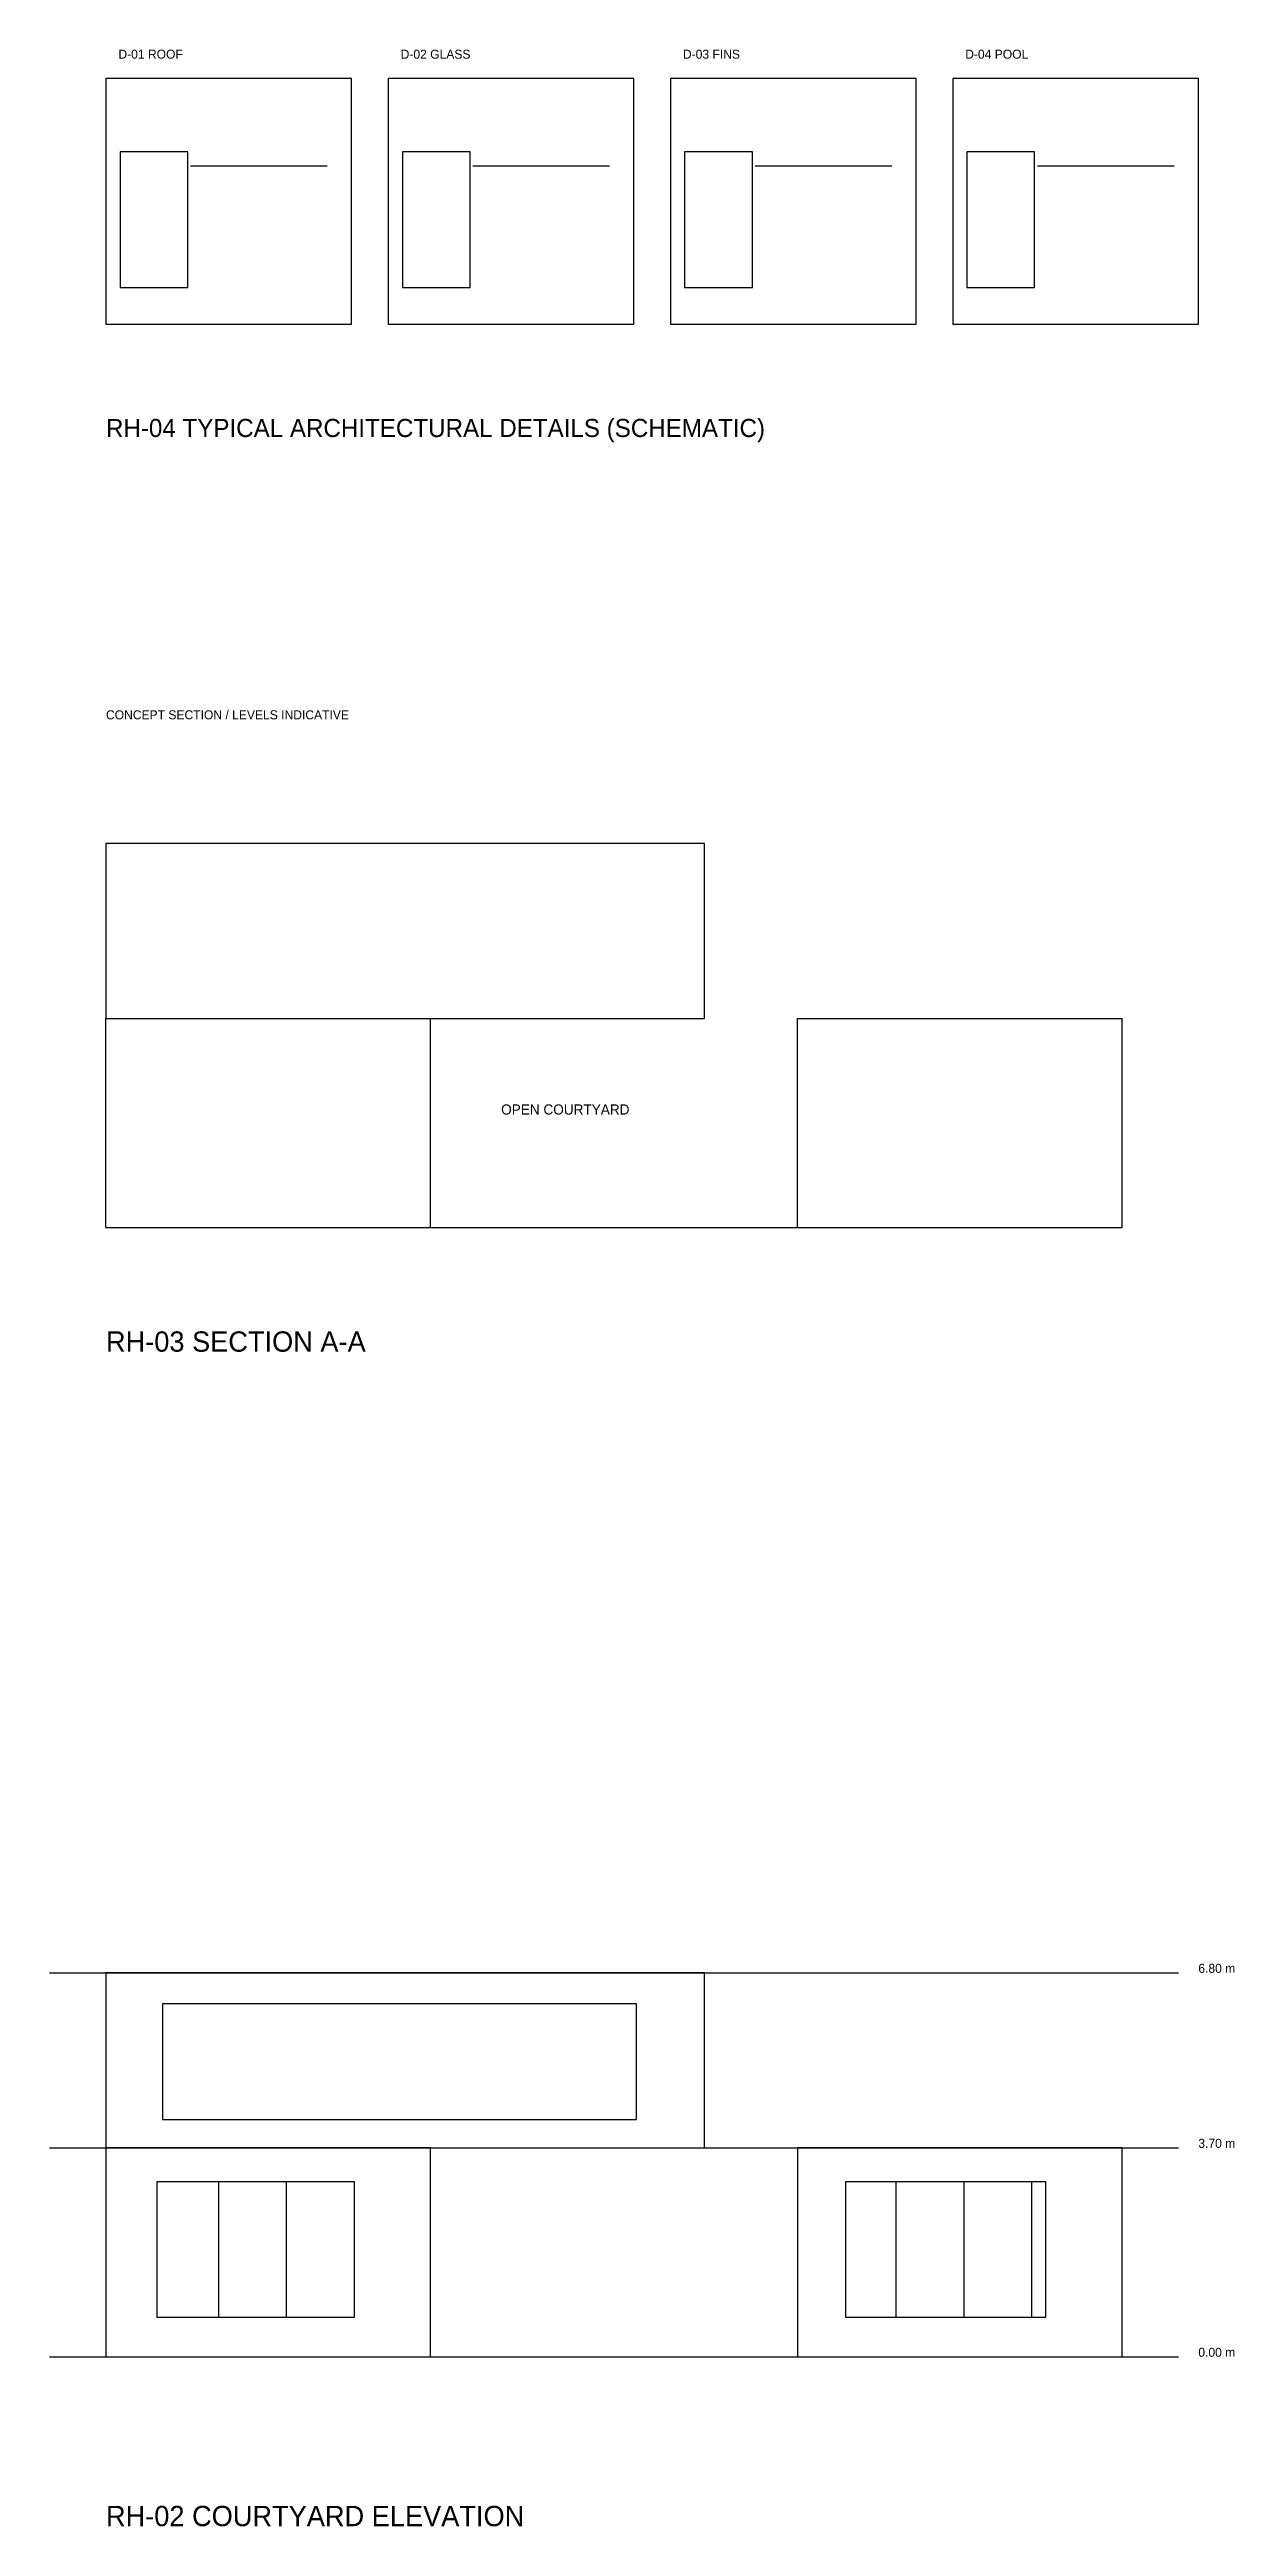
# Model space of a CAD drawing. Extents: x -0.1 to 45, y -4 to 40.9.
# Drawn here: x 24 to 44.99, y -3.01 to 40.86 of the extents above; entities that cross this region are included whole.
import ezdxf

# ---------------------------------------------------------------- set-up
doc = ezdxf.new("R2010")
doc.units = 0

msp = doc.modelspace()

# ---------------------------------------------------------------- texts
at = {"layer": 'A-LABEL'}
msp.add_text('OPEN COURTYARD', height=0.18, dxfattribs=at).set_placement((32, 22))
at = {"layer": 'A-LEVEL'}
for s, p in [('6.80 m', (44.35, 6.8)), ('3.70 m', (44.35, 3.7)), ('0.00 m', (44.35, 0))]:
    msp.add_text(s, height=0.16, dxfattribs=at).set_placement(p)
at = {"layer": 'A-NOTES'}
for s, p in [('D-01 ROOF', (25.22, 40.7)), ('D-02 GLASS', (30.22, 40.7)), ('D-03 FINS', (35.22, 40.7)), ('D-04 POOL', (40.22, 40.7)), ('CONCEPT SECTION / LEVELS INDICATIVE', (25, 29))]:
    msp.add_text(s, height=0.16, dxfattribs=at).set_placement(p)
at = {"layer": 'A-TITLE'}
for s, height, p in [('RH-04 TYPICAL ARCHITECTURAL DETAILS (SCHEMATIC)', 0.32, (25, 34)), ('RH-03 SECTION A-A', 0.36, (25, 17.8)), ('RH-02 COURTYARD ELEVATION', 0.36, (25, -3))]:
    msp.add_text(s, height=height, dxfattribs=at).set_placement(p)

# ---------------------------------------------------------------- linework, layer by layer
at = {"layer": 'A-DETAIL'}
for p, q in [((29.35, 40.35), (25, 40.35)), ((25, 40.35), (25, 36)), ((29.35, 36), (29.35, 40.35)), ((34.35, 40.35), (30, 40.35)), ((30, 40.35), (30, 36)), ((34.35, 36), (34.35, 40.35)), ((39.35, 40.35), (35, 40.35)), ((35, 40.35), (35, 36)), ((39.35, 36), (39.35, 40.35)), ((44.35, 40.35), (40, 40.35)), ((40, 40.35), (40, 36)), ((44.35, 36), (44.35, 40.35)), ((26.45, 39.05), (25.25, 39.05)), ((25.25, 39.05), (25.25, 36.65)), ((26.45, 36.65), (26.45, 39.05)), ((31.45, 39.05), (30.25, 39.05)), ((30.25, 39.05), (30.25, 36.65)), ((31.45, 36.65), (31.45, 39.05)), ((36.45, 39.05), (35.25, 39.05)), ((35.25, 39.05), (35.25, 36.65)), ((36.45, 36.65), (36.45, 39.05)), ((41.45, 39.05), (40.25, 39.05)), ((40.25, 39.05), (40.25, 36.65)), ((41.45, 36.65), (41.45, 39.05)), ((25.25, 36.65), (26.45, 36.65)), ((30.25, 36.65), (31.45, 36.65)), ((35.25, 36.65), (36.45, 36.65)), ((40.25, 36.65), (41.45, 36.65)), ((25, 36), (29.35, 36)), ((30, 36), (34.35, 36)), ((35, 36), (39.35, 36)), ((40, 36), (44.35, 36))]:
    msp.add_line(p, q, dxfattribs=at)
at = {"layer": 'A-DETAIL-LEADER'}
for p, q in [((26.5, 38.8), (28.92, 38.8)), ((31.5, 38.8), (33.92, 38.8)), ((36.5, 38.8), (38.92, 38.8)), ((41.5, 38.8), (43.92, 38.8))]:
    msp.add_line(p, q, dxfattribs=at)
at = {"layer": 'A-ELEV'}
for p, q in [((35.6, 6.8), (25, 6.8)), ((25, 6.8), (25, 3.7)), ((35.6, 3.7), (35.6, 6.8)), ((30.75, 3.7), (25, 3.7)), ((25, 3.7), (25, 0)), ((25, 3.7), (35.6, 3.7)), ((30.75, 0), (30.75, 3.7)), ((43, 3.7), (37.25, 3.7)), ((37.25, 3.7), (37.25, 0)), ((43, 0), (43, 3.7)), ((25, 0), (30.75, 0)), ((37.25, 0), (43, 0))]:
    msp.add_line(p, q, dxfattribs=at)
at = {"layer": 'A-FACADE-FINS'}
for p, q in [((27, 0.7), (27, 3.1)), ((28.2, 0.7), (28.2, 3.1)), ((29.4, 0.7), (29.4, 3.1)), ((39, 0.7), (39, 3.1)), ((40.2, 0.7), (40.2, 3.1)), ((41.4, 0.7), (41.4, 3.1))]:
    msp.add_line(p, q, dxfattribs=at)
at = {"layer": 'A-GLAZING'}
for p, q in [((34.4, 6.25), (26, 6.25)), ((26, 6.25), (26, 4.2)), ((34.4, 4.2), (34.4, 6.25)), ((26, 4.2), (34.4, 4.2)), ((29.4, 3.1), (25.9, 3.1)), ((25.9, 3.1), (25.9, 0.7)), ((29.4, 0.7), (29.4, 3.1)), ((41.65, 3.1), (38.1, 3.1)), ((38.1, 3.1), (38.1, 0.7)), ((41.65, 0.7), (41.65, 3.1)), ((25.9, 0.7), (29.4, 0.7)), ((38.1, 0.7), (41.65, 0.7))]:
    msp.add_line(p, q, dxfattribs=at)
at = {"layer": 'A-LEVEL'}
for p, q in [((24, 6.8), (44, 6.8)), ((24, 3.7), (44, 3.7)), ((24, 0), (44, 0))]:
    msp.add_line(p, q, dxfattribs=at)
at = {"layer": 'A-SECTION'}
for p, q in [((35.6, 26.8), (25, 26.8)), ((25, 26.8), (25, 23.7)), ((35.6, 23.7), (35.6, 26.8)), ((25, 23.7), (30.75, 23.7)), ((25, 20), (25, 23.7)), ((25, 23.7), (35.6, 23.7)), ((30.75, 20), (30.75, 23.7)), ((37.25, 23.7), (43, 23.7)), ((37.25, 20), (37.25, 23.7)), ((43, 20), (43, 23.7)), ((25, 20), (30.75, 20)), ((30.75, 20), (37.25, 20)), ((37.25, 20), (43, 20))]:
    msp.add_line(p, q, dxfattribs=at)

msp.set_redraw_order([(e.dxf.handle, doc.entitydb.next_handle()) for e in msp.query("TEXT MTEXT ATTDEF DIMENSION ARC_DIMENSION")])  # texts and dimensions are drawn at this point

doc.saveas('drawing.dxf')
